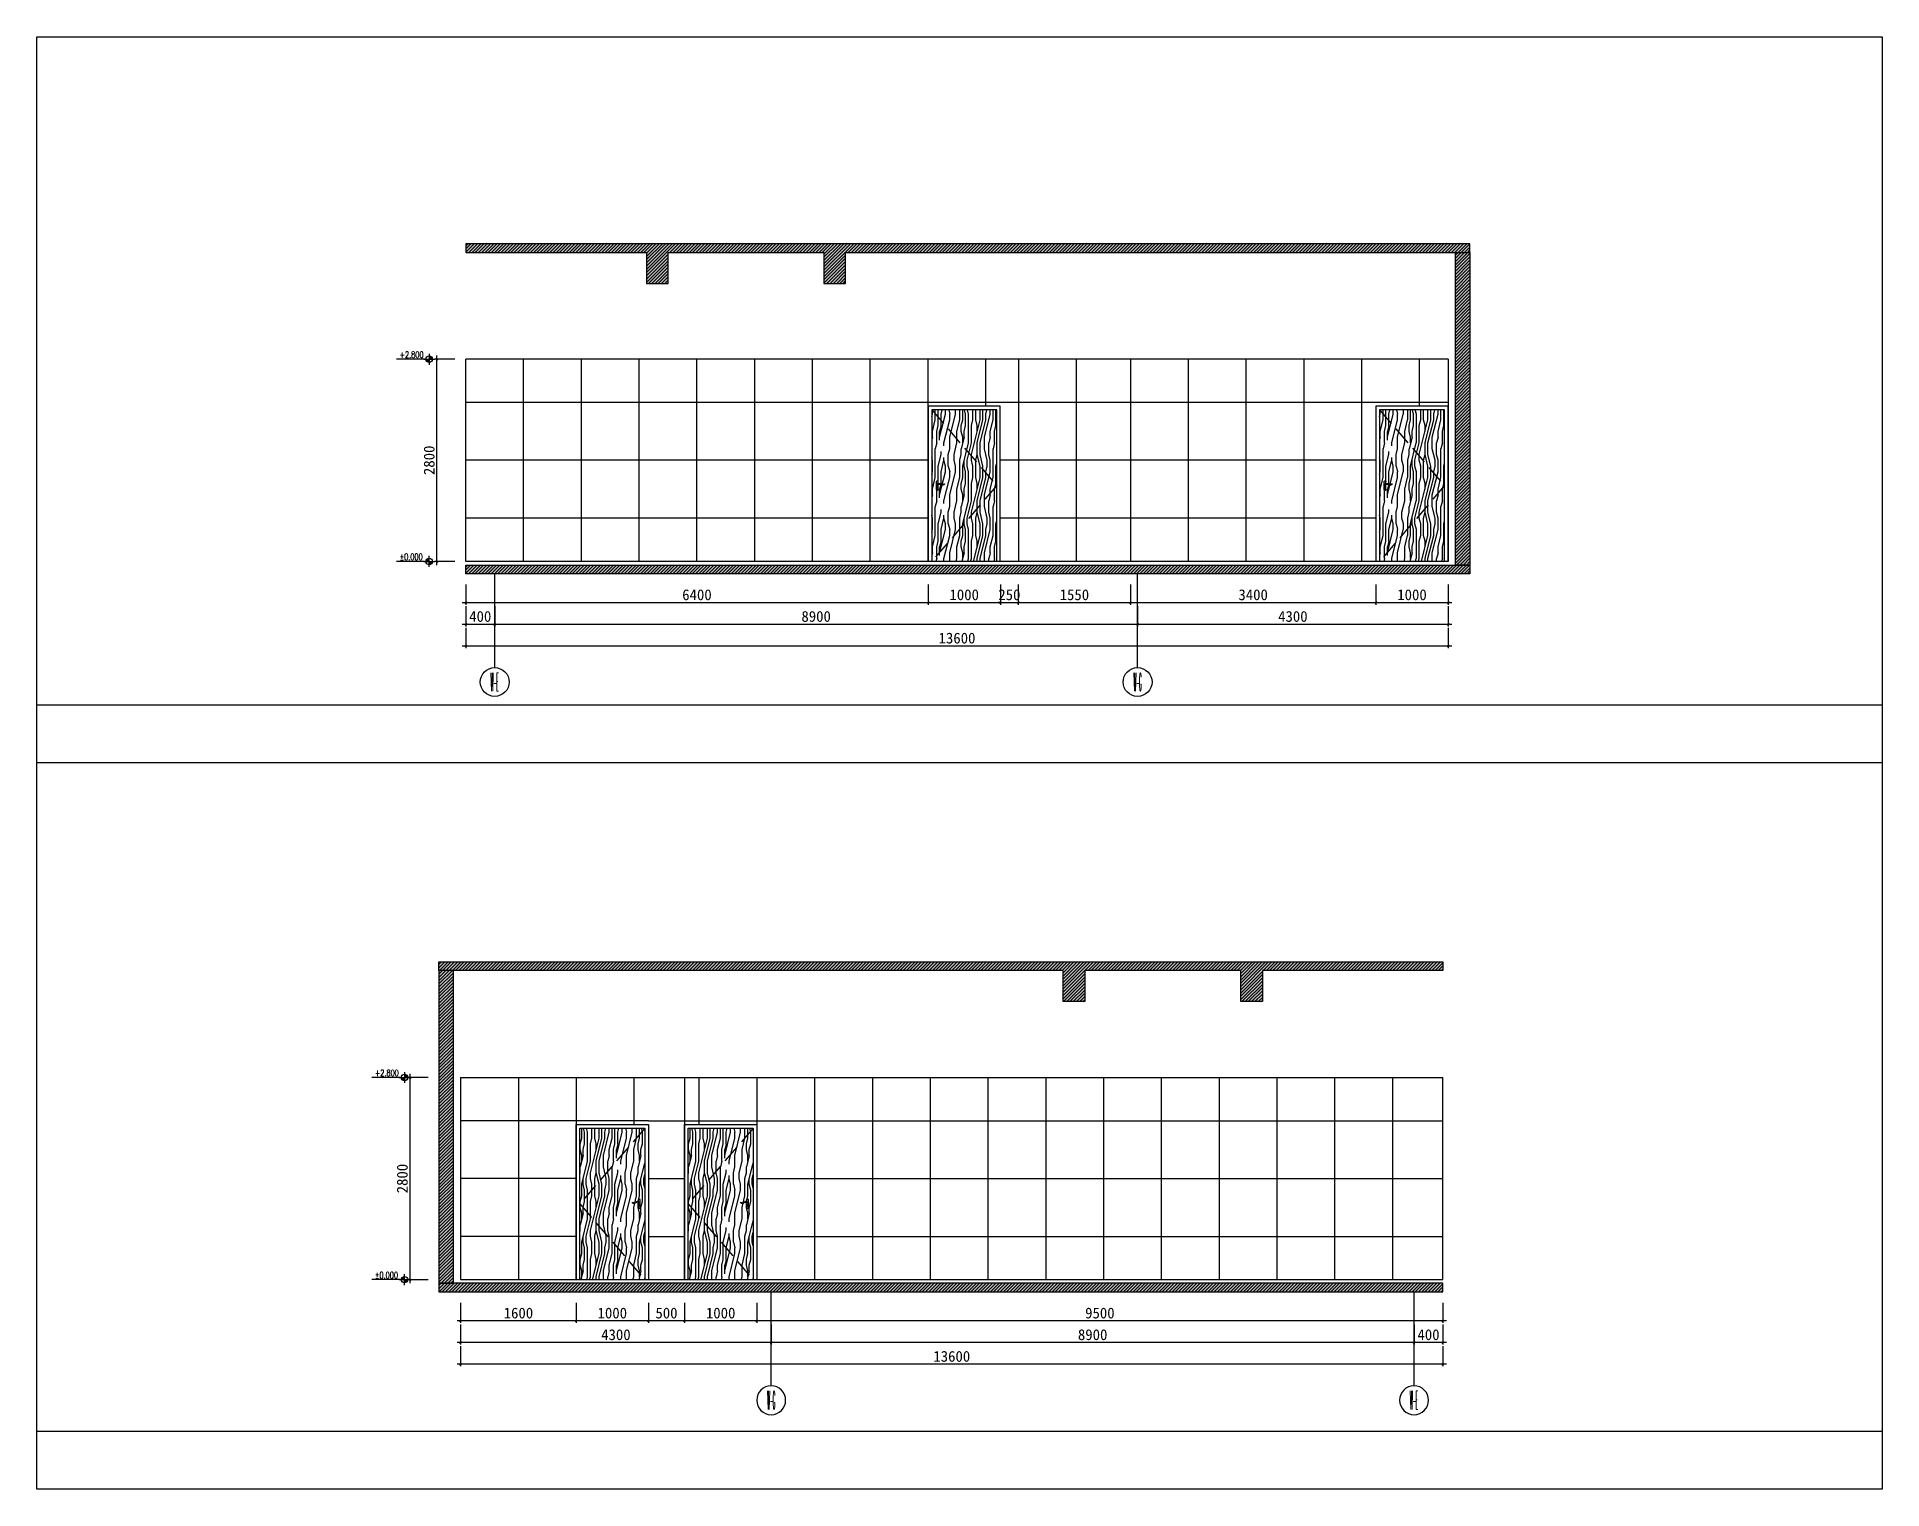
# Model space of a CAD drawing. Header units: millimetres. Extents: x 110215 to 630040, y -488650 to 141897.
# Drawn here: x 604495 to 630040, y 121786 to 141897 of the extents above; entities that cross this region are included whole.
import ezdxf
from ezdxf.enums import TextEntityAlignment as Align

# ---------------------------------------------------------------- set-up
doc = ezdxf.new("R2010")
doc.units = ezdxf.units.MM
doc.header["$LTSCALE"] = 1000
doc.linetypes.add('DASH', pattern=[0.35, 0.25, -0.1])
doc.layers.get('Defpoints').update_dxf_attribs({"color": 2})
for name, color, linetype in [('0-118标注', 2, 'Continuous'), ('0-140a立面通高转折线', 2, 'Continuous'), ('0-140c立面材料填充', 250, 'Continuous'), ('0-140d立面材料分隔', 146, 'Continuous'), ('0-140立面图剖切线', 4, 'Continuous')]:
    doc.layers.add(name, color=color, linetype=linetype)
doc.styles.add('_TCH_AXIS', font='COMPLEX', dxfattribs={"bigfont": 'GBCBIG'})
doc.styles.add('COMPLEX', font='COMPLEX')
doc.styles.add('DIM_FONT', font='SIMPLEX', dxfattribs={"width": 0.7, "bigfont": 'GBCBIG'})
doc.styles.add('黑体', font='simhei.ttf')
doc.dimstyles.new('50', dxfattribs={"dimscale": 50, "dimtxt": 3, "dimasz": 0.6, "dimexe": 0.6, "dimexo": 0.6, "dimtad": 1, "dimdec": 0, "dimdsep": 46, "dimtxsty": '黑体', "dimblk1": 'ARCHTICK', "dimblk2": 'ARCHTICK', "dimsah": 1, "dimcen": 0, "dimdle": 1, "dimclrd": 251, "dimclre": 251, "dimclrt": 2, "dimadec": 0, "dimazin": 0, "dimtfac": 1, "dimtdec": 0, "dimtix": 1, "dimtmove": 2, "dimatfit": 3, "dimldrblk": 'DOT', "dimfxl": 0, "dimtolj": 1, "dimtzin": 0, "dimarcsym": 0})
pattern_1 = [(45, (-26994.02, -330.928), (-22.4506403, 22.4506403), [])]
pattern_2 = [(50, (-26994.02, -330.93), (182.18467, -15.939086), [19.05, -209.55]), (355, (-26994.02, -330.93), (-35.24342, 191.056845), [15.24, -167.640584]), (100.451445, (-26978.84, -332.26), (146.941247, 175.11775), [16.19001, -178.090245]), (46.1842, (-26994.02, -280.13), (271.07904, -42.04233), [28.575, -314.325]), (96.635558, (-26971.43, -283.63), (237.40413, 247.42612), [24.28502, -267.13561]), (351.18415, (-26994.02, -280.13), (237.40413, 247.42612), [22.85997, -251.45973]), (21, (-26968.62, -292.83), (151.61439, -102.265198), [19.05, -209.55]), (326, (-26968.62, -292.83), (61.80203, 184.187966), [15.24, -167.64]), (71.451445, (-26955.99, -301.35), (213.41642, 81.92277), [16.19001, -178.08994]), (37.5, (-26994.02, -330.93), (3.088603, 84.555039), [0, -165.608, 0, -170.18, 0, -168.275]), (7.5, (-26994.02, -330.93), (66.819663, 100.180575), [0, -97.028, 0, -161.798, 0, -64.135]), (327.5, (-27050.66, -330.93), (135.590595, -5.728744), [0, -63.5, 0, -198.12, 0, -262.89]), (317.5, (-27076.06, -330.93), (148.129181, 25.42649), [0, -82.55, 0, -131.572, 0, -186.69])]
pattern_3 = [(45, (-52681, -10277.542), (-22.4506403, 22.4506403), [])]
pattern_4 = [(50, (-52681, -10277.54), (182.18467, -15.939086), [19.05, -209.55]), (355, (-52681, -10277.54), (-35.24342, 191.056845), [15.24, -167.640584]), (100.451445, (-52665.82, -10278.87), (146.941247, 175.11775), [16.19001, -178.090245]), (46.1842, (-52681, -10226.74), (271.07904, -42.04233), [28.575, -314.325]), (96.635558, (-52658.4, -10230.25), (237.40413, 247.42612), [24.28502, -267.13561]), (351.18415, (-52681, -10226.74), (237.40413, 247.42612), [22.85997, -251.45973]), (21, (-52655.6, -10239.44), (151.61439, -102.265198), [19.05, -209.55]), (326, (-52655.6, -10239.44), (61.80203, 184.187966), [15.24, -167.64]), (71.451445, (-52642.97, -10247.96), (213.41642, 81.92277), [16.19001, -178.08994]), (37.5, (-52681, -10277.54), (3.088603, 84.555039), [0, -165.608, 0, -170.18, 0, -168.275]), (7.5, (-52681, -10277.54), (66.819663, 100.180575), [0, -97.028, 0, -161.798, 0, -64.135]), (327.5, (-52737.64, -10277.54), (135.590595, -5.728744), [0, -63.5, 0, -198.12, 0, -262.89]), (317.5, (-52763.04, -10277.54), (148.129181, 25.426491), [0, -82.55, 0, -131.572, 0, -186.69])]

msp = doc.modelspace()

# ---------------------------------------------------------------- blocks, each defined once
blk = doc.blocks.new('_ArchTick')
at = {"color": 0, "linetype": 'ByBlock', "const_width": 0.4}
blk.add_lwpolyline([(-0.5, -0.5), (0.5, 0.5)], dxfattribs=at)
blk = doc.blocks.new('*D575')
at = {"color": 251, "lineweight": -2, "transparency": 16777216}
for p, q in [((610433, 134313), (610433, 134033)), ((616833, 134313), (616833, 134033)), ((610383, 134063), (616883, 134063))]:
    blk.add_line(p, q, dxfattribs=at)
at = {"layer": 'Defpoints', "color": 0, "transparency": 16777216}
for p in [(610433, 134463), (616833, 134463), (616833, 134063)]:
    blk.add_point(p, dxfattribs=at)
at = {"color": 251, "lineweight": -2, "transparency": 16777216, "xscale": 30, "yscale": 30, "zscale": 30, "rotation": 180}
blk.add_blockref('_ArchTick', (610433, 134063), dxfattribs=at)
at = {"color": 251, "lineweight": -2, "transparency": 16777216, "xscale": 30, "yscale": 30, "zscale": 30}
blk.add_blockref('_ArchTick', (616833, 134063), dxfattribs=at)
at = {"color": 2, "transparency": 16777216, "insert": (613633, 134170), "char_height": 150, "attachment_point": 5, "style": '黑体'}
blk.add_mtext('\\A1;6400', dxfattribs=at)
blk = doc.blocks.new('_DOT')
at = {"color": 0, "linetype": 'ByBlock'}
blk.add_line((-0.5, 0), (-1, 0), dxfattribs=at)
at = {"color": 0, "linetype": 'ByBlock', "const_width": 0.5}
blk.add_lwpolyline([(-0.25, 0, 1), (0.25, 0, 1)], format="xyb", close=True, dxfattribs=at)
blk = doc.blocks.new('*D576')
at = {"color": 251, "lineweight": -2, "transparency": 16777216}
for p, q in [((616833, 134313), (616833, 134033)), ((617833, 134313), (617833, 134033)), ((616783, 134063), (617883, 134063))]:
    blk.add_line(p, q, dxfattribs=at)
at = {"layer": 'Defpoints', "color": 0, "transparency": 16777216}
for p in [(616833, 134463), (617833, 134463), (617833, 134063)]:
    blk.add_point(p, dxfattribs=at)
at = {"color": 251, "lineweight": -2, "transparency": 16777216, "xscale": 30, "yscale": 30, "zscale": 30, "rotation": 180}
blk.add_blockref('_ArchTick', (616833, 134063), dxfattribs=at)
at = {"color": 251, "lineweight": -2, "transparency": 16777216, "xscale": 30, "yscale": 30, "zscale": 30}
blk.add_blockref('_ArchTick', (617833, 134063), dxfattribs=at)
at = {"color": 2, "transparency": 16777216, "insert": (617333, 134170), "char_height": 150, "attachment_point": 5, "style": '黑体'}
blk.add_mtext('\\A1;1000', dxfattribs=at)
blk = doc.blocks.new('*D577')
at = {"color": 251, "lineweight": -2, "transparency": 16777216}
for p, q in [((617833, 134313), (617833, 134033)), ((618082, 134313), (618082, 134033)), ((617833, 134063), (617803, 134063)), ((617833, 134063), (618082, 134063)), ((618082, 134063), (618112, 134063))]:
    blk.add_line(p, q, dxfattribs=at)
at = {"layer": 'Defpoints', "color": 0, "transparency": 16777216}
for p in [(617833, 134463), (618082, 134463), (618082, 134063)]:
    blk.add_point(p, dxfattribs=at)
at = {"color": 251, "lineweight": -2, "transparency": 16777216, "xscale": 30, "yscale": 30, "zscale": 30}
blk.add_blockref('_ArchTick', (617833, 134063), dxfattribs=at)
at = {"color": 251, "lineweight": -2, "transparency": 16777216, "xscale": 30, "yscale": 30, "zscale": 30, "rotation": 180}
blk.add_blockref('_ArchTick', (618082, 134063), dxfattribs=at)
at = {"color": 2, "transparency": 16777216, "insert": (617958, 134170), "char_height": 150, "attachment_point": 5, "style": '黑体'}
blk.add_mtext('\\A1;250', dxfattribs=at)
blk = doc.blocks.new('*D578')
at = {"color": 251, "lineweight": -2, "transparency": 16777216}
for p, q in [((618082, 134313), (618082, 134033)), ((619633, 134313), (619633, 134033)), ((618032, 134063), (619683, 134063))]:
    blk.add_line(p, q, dxfattribs=at)
at = {"layer": 'Defpoints', "color": 0, "transparency": 16777216}
for p in [(618082, 134463), (619633, 134463), (619633, 134063)]:
    blk.add_point(p, dxfattribs=at)
at = {"color": 251, "lineweight": -2, "transparency": 16777216, "xscale": 30, "yscale": 30, "zscale": 30, "rotation": 180}
blk.add_blockref('_ArchTick', (618082, 134063), dxfattribs=at)
at = {"color": 251, "lineweight": -2, "transparency": 16777216, "xscale": 30, "yscale": 30, "zscale": 30}
blk.add_blockref('_ArchTick', (619633, 134063), dxfattribs=at)
at = {"color": 2, "transparency": 16777216, "insert": (618858, 134170), "char_height": 150, "attachment_point": 5, "style": '黑体'}
blk.add_mtext('\\A1;1550', dxfattribs=at)
blk = doc.blocks.new('*D579')
at = {"color": 251, "lineweight": -2, "transparency": 16777216}
for p, q in [((619633, 134313), (619633, 134033)), ((623032, 134313), (623032, 134033)), ((619583, 134063), (623082, 134063))]:
    blk.add_line(p, q, dxfattribs=at)
at = {"layer": 'Defpoints', "color": 0, "transparency": 16777216}
for p in [(619633, 134463), (623032, 134463), (623032, 134063)]:
    blk.add_point(p, dxfattribs=at)
at = {"color": 251, "lineweight": -2, "transparency": 16777216, "xscale": 30, "yscale": 30, "zscale": 30, "rotation": 180}
blk.add_blockref('_ArchTick', (619633, 134063), dxfattribs=at)
at = {"color": 251, "lineweight": -2, "transparency": 16777216, "xscale": 30, "yscale": 30, "zscale": 30}
blk.add_blockref('_ArchTick', (623032, 134063), dxfattribs=at)
at = {"color": 2, "transparency": 16777216, "insert": (621333, 134170), "char_height": 150, "attachment_point": 5, "style": '黑体'}
blk.add_mtext('\\A1;3400', dxfattribs=at)
blk = doc.blocks.new('*D580')
at = {"color": 251, "lineweight": -2, "transparency": 16777216}
for p, q in [((623032, 134313), (623032, 134033)), ((624033, 134313), (624033, 134033)), ((622982, 134063), (624083, 134063))]:
    blk.add_line(p, q, dxfattribs=at)
at = {"layer": 'Defpoints', "color": 0, "transparency": 16777216}
for p in [(623032, 134463), (624033, 134463), (624033, 134063)]:
    blk.add_point(p, dxfattribs=at)
at = {"color": 251, "lineweight": -2, "transparency": 16777216, "xscale": 30, "yscale": 30, "zscale": 30, "rotation": 180}
blk.add_blockref('_ArchTick', (623032, 134063), dxfattribs=at)
at = {"color": 251, "lineweight": -2, "transparency": 16777216, "xscale": 30, "yscale": 30, "zscale": 30}
blk.add_blockref('_ArchTick', (624033, 134063), dxfattribs=at)
at = {"color": 2, "transparency": 16777216, "insert": (623532, 134170), "char_height": 150, "attachment_point": 5, "style": '黑体'}
blk.add_mtext('\\A1;1000', dxfattribs=at)
blk = doc.blocks.new('*D581')
at = {"color": 251, "lineweight": -2, "transparency": 16777216}
for p, q in [((610433, 134013), (610433, 133733)), ((610833, 134013), (610833, 133733)), ((610383, 133763), (610883, 133763))]:
    blk.add_line(p, q, dxfattribs=at)
at = {"layer": 'Defpoints', "color": 0, "transparency": 16777216}
for p in [(610433, 134063), (610833, 134063), (610833, 133763)]:
    blk.add_point(p, dxfattribs=at)
at = {"color": 251, "lineweight": -2, "transparency": 16777216, "xscale": 30, "yscale": 30, "zscale": 30, "rotation": 180}
blk.add_blockref('_ArchTick', (610433, 133763), dxfattribs=at)
at = {"color": 251, "lineweight": -2, "transparency": 16777216, "xscale": 30, "yscale": 30, "zscale": 30}
blk.add_blockref('_ArchTick', (610833, 133763), dxfattribs=at)
at = {"color": 2, "transparency": 16777216, "insert": (610633, 133870), "char_height": 150, "attachment_point": 5, "style": '黑体'}
blk.add_mtext('\\A1;400', dxfattribs=at)
blk = doc.blocks.new('*D582')
at = {"color": 251, "lineweight": -2, "transparency": 16777216}
for p, q in [((610833, 134013), (610833, 133733)), ((619733, 134013), (619733, 133733)), ((610783, 133763), (619783, 133763))]:
    blk.add_line(p, q, dxfattribs=at)
at = {"layer": 'Defpoints', "color": 0, "transparency": 16777216}
for p in [(610833, 134063), (619733, 134063), (619733, 133763)]:
    blk.add_point(p, dxfattribs=at)
at = {"color": 251, "lineweight": -2, "transparency": 16777216, "xscale": 30, "yscale": 30, "zscale": 30, "rotation": 180}
blk.add_blockref('_ArchTick', (610833, 133763), dxfattribs=at)
at = {"color": 251, "lineweight": -2, "transparency": 16777216, "xscale": 30, "yscale": 30, "zscale": 30}
blk.add_blockref('_ArchTick', (619733, 133763), dxfattribs=at)
at = {"color": 2, "transparency": 16777216, "insert": (615283, 133870), "char_height": 150, "attachment_point": 5, "style": '黑体'}
blk.add_mtext('\\A1;8900', dxfattribs=at)
blk = doc.blocks.new('*D583')
at = {"color": 251, "lineweight": -2, "transparency": 16777216}
for p, q in [((619733, 134013), (619733, 133733)), ((624033, 134013), (624033, 133733)), ((619683, 133763), (624083, 133763))]:
    blk.add_line(p, q, dxfattribs=at)
at = {"layer": 'Defpoints', "color": 0, "transparency": 16777216}
for p in [(619733, 134063), (624033, 134063), (624033, 133763)]:
    blk.add_point(p, dxfattribs=at)
at = {"color": 251, "lineweight": -2, "transparency": 16777216, "xscale": 30, "yscale": 30, "zscale": 30, "rotation": 180}
blk.add_blockref('_ArchTick', (619733, 133763), dxfattribs=at)
at = {"color": 251, "lineweight": -2, "transparency": 16777216, "xscale": 30, "yscale": 30, "zscale": 30}
blk.add_blockref('_ArchTick', (624033, 133763), dxfattribs=at)
at = {"color": 2, "transparency": 16777216, "insert": (621883, 133870), "char_height": 150, "attachment_point": 5, "style": '黑体'}
blk.add_mtext('\\A1;4300', dxfattribs=at)
blk = doc.blocks.new('*D584')
at = {"color": 251, "lineweight": -2, "transparency": 16777216}
for p, q in [((610433, 133713), (610433, 133433)), ((624033, 133713), (624033, 133433)), ((610383, 133463), (624083, 133463))]:
    blk.add_line(p, q, dxfattribs=at)
at = {"layer": 'Defpoints', "color": 0, "transparency": 16777216}
for p in [(610433, 133763), (624033, 133763), (624033, 133463)]:
    blk.add_point(p, dxfattribs=at)
at = {"color": 251, "lineweight": -2, "transparency": 16777216, "xscale": 30, "yscale": 30, "zscale": 30, "rotation": 180}
blk.add_blockref('_ArchTick', (610433, 133463), dxfattribs=at)
at = {"color": 251, "lineweight": -2, "transparency": 16777216, "xscale": 30, "yscale": 30, "zscale": 30}
blk.add_blockref('_ArchTick', (624033, 133463), dxfattribs=at)
at = {"color": 2, "transparency": 16777216, "insert": (617233, 133570), "char_height": 150, "attachment_point": 5, "style": '黑体'}
blk.add_mtext('\\A1;13600', dxfattribs=at)
blk = doc.blocks.new('_AXISO')
blk.add_circle((0, 0), 0.5)
at = {"style": 'COMPLEX', "width": 1.041667}
blk.add_attdef('A', text='', height=0.56, dxfattribs=at).set_placement((-0.25, -0.28), (0.25, -0.28), align=Align.FIT)
blk = doc.blocks.new('*D585')
at = {"color": 251, "lineweight": -2, "transparency": 16777216}
for p, q in [((610033, 134583), (610033, 137483)), ((610283, 137433), (610003, 137433)), ((610283, 134633), (610003, 134633))]:
    blk.add_line(p, q, dxfattribs=at)
at = {"layer": 'Defpoints', "color": 0, "transparency": 16777216}
for p in [(610033, 137433), (610433, 137433), (610433, 134633)]:
    blk.add_point(p, dxfattribs=at)
at = {"color": 251, "lineweight": -2, "transparency": 16777216, "xscale": 30, "yscale": 30, "zscale": 30}
for p, rotation in [((610033, 137433), 90), ((610033, 134633), 270)]:
    blk.add_blockref('_ArchTick', p, dxfattribs=dict(at, rotation=rotation))
at = {"color": 2, "transparency": 16777216, "insert": (609926, 136033), "char_height": 150, "attachment_point": 5, "rotation": 90, "style": '黑体'}
blk.add_mtext('\\A1;2800', dxfattribs=at)
blk = doc.blocks.new('*D586')
at = {"color": 251, "lineweight": -2, "transparency": 16777216}
for p, q in [((614461, 124366), (614461, 124086)), ((623961, 124366), (623961, 124086)), ((624011, 124116), (614411, 124116))]:
    blk.add_line(p, q, dxfattribs=at)
at = {"layer": 'Defpoints', "color": 0, "transparency": 16777216}
for p in [(614461, 124516), (623961, 124516), (614461, 124116)]:
    blk.add_point(p, dxfattribs=at)
at = {"color": 251, "lineweight": -2, "transparency": 16777216, "xscale": 30, "yscale": 30, "zscale": 30, "rotation": 180}
blk.add_blockref('_ArchTick', (614461, 124116), dxfattribs=at)
at = {"color": 251, "lineweight": -2, "transparency": 16777216, "xscale": 30, "yscale": 30, "zscale": 30}
blk.add_blockref('_ArchTick', (623961, 124116), dxfattribs=at)
at = {"color": 2, "transparency": 16777216, "insert": (619211, 124223), "char_height": 150, "attachment_point": 5, "style": '黑体'}
blk.add_mtext('\\A1;9500', dxfattribs=at)
blk = doc.blocks.new('*D587')
at = {"color": 251, "lineweight": -2, "transparency": 16777216}
for p, q in [((612961, 124366), (612961, 124086)), ((613461, 124366), (613461, 124086)), ((613511, 124116), (612911, 124116))]:
    blk.add_line(p, q, dxfattribs=at)
at = {"layer": 'Defpoints', "color": 0, "transparency": 16777216}
for p in [(612961, 124516), (613461, 124516), (612961, 124116)]:
    blk.add_point(p, dxfattribs=at)
at = {"color": 251, "lineweight": -2, "transparency": 16777216, "xscale": 30, "yscale": 30, "zscale": 30, "rotation": 180}
blk.add_blockref('_ArchTick', (612961, 124116), dxfattribs=at)
at = {"color": 251, "lineweight": -2, "transparency": 16777216, "xscale": 30, "yscale": 30, "zscale": 30}
blk.add_blockref('_ArchTick', (613461, 124116), dxfattribs=at)
at = {"color": 2, "transparency": 16777216, "insert": (613211, 124223), "char_height": 150, "attachment_point": 5, "style": '黑体'}
blk.add_mtext('\\A1;500', dxfattribs=at)
blk = doc.blocks.new('*D588')
at = {"color": 251, "lineweight": -2, "transparency": 16777216}
for p, q in [((611961, 124366), (611961, 124086)), ((612961, 124366), (612961, 124086)), ((613011, 124116), (611911, 124116))]:
    blk.add_line(p, q, dxfattribs=at)
at = {"layer": 'Defpoints', "color": 0, "transparency": 16777216}
for p in [(611961, 124516), (612961, 124516), (611961, 124116)]:
    blk.add_point(p, dxfattribs=at)
at = {"color": 251, "lineweight": -2, "transparency": 16777216, "xscale": 30, "yscale": 30, "zscale": 30, "rotation": 180}
blk.add_blockref('_ArchTick', (611961, 124116), dxfattribs=at)
at = {"color": 251, "lineweight": -2, "transparency": 16777216, "xscale": 30, "yscale": 30, "zscale": 30}
blk.add_blockref('_ArchTick', (612961, 124116), dxfattribs=at)
at = {"color": 2, "transparency": 16777216, "insert": (612461, 124223), "char_height": 150, "attachment_point": 5, "style": '黑体'}
blk.add_mtext('\\A1;1000', dxfattribs=at)
blk = doc.blocks.new('*D589')
at = {"color": 251, "lineweight": -2, "transparency": 16777216}
for p, q in [((610361, 124366), (610361, 124086)), ((611961, 124366), (611961, 124086)), ((612011, 124116), (610311, 124116))]:
    blk.add_line(p, q, dxfattribs=at)
at = {"layer": 'Defpoints', "color": 0, "transparency": 16777216}
for p in [(610361, 124516), (611961, 124516), (610361, 124116)]:
    blk.add_point(p, dxfattribs=at)
at = {"color": 251, "lineweight": -2, "transparency": 16777216, "xscale": 30, "yscale": 30, "zscale": 30, "rotation": 180}
blk.add_blockref('_ArchTick', (610361, 124116), dxfattribs=at)
at = {"color": 251, "lineweight": -2, "transparency": 16777216, "xscale": 30, "yscale": 30, "zscale": 30}
blk.add_blockref('_ArchTick', (611961, 124116), dxfattribs=at)
at = {"color": 2, "transparency": 16777216, "insert": (611161, 124223), "char_height": 150, "attachment_point": 5, "style": '黑体'}
blk.add_mtext('\\A1;1600', dxfattribs=at)
blk = doc.blocks.new('*D590')
at = {"color": 251, "lineweight": -2, "transparency": 16777216}
for p, q in [((623561, 124066), (623561, 123786)), ((623961, 124066), (623961, 123786)), ((624011, 123816), (623511, 123816))]:
    blk.add_line(p, q, dxfattribs=at)
at = {"layer": 'Defpoints', "color": 0, "transparency": 16777216}
for p in [(623561, 124116), (623961, 124116), (623561, 123816)]:
    blk.add_point(p, dxfattribs=at)
at = {"color": 251, "lineweight": -2, "transparency": 16777216, "xscale": 30, "yscale": 30, "zscale": 30, "rotation": 180}
blk.add_blockref('_ArchTick', (623561, 123816), dxfattribs=at)
at = {"color": 251, "lineweight": -2, "transparency": 16777216, "xscale": 30, "yscale": 30, "zscale": 30}
blk.add_blockref('_ArchTick', (623961, 123816), dxfattribs=at)
at = {"color": 2, "transparency": 16777216, "insert": (623761, 123923), "char_height": 150, "attachment_point": 5, "style": '黑体'}
blk.add_mtext('\\A1;400', dxfattribs=at)
blk = doc.blocks.new('*D591')
at = {"color": 251, "lineweight": -2, "transparency": 16777216}
for p, q in [((614661, 124066), (614661, 123786)), ((623561, 124066), (623561, 123786)), ((623611, 123816), (614611, 123816))]:
    blk.add_line(p, q, dxfattribs=at)
at = {"layer": 'Defpoints', "color": 0, "transparency": 16777216}
for p in [(614661, 124116), (623561, 124116), (614661, 123816)]:
    blk.add_point(p, dxfattribs=at)
at = {"color": 251, "lineweight": -2, "transparency": 16777216, "xscale": 30, "yscale": 30, "zscale": 30, "rotation": 180}
blk.add_blockref('_ArchTick', (614661, 123816), dxfattribs=at)
at = {"color": 251, "lineweight": -2, "transparency": 16777216, "xscale": 30, "yscale": 30, "zscale": 30}
blk.add_blockref('_ArchTick', (623561, 123816), dxfattribs=at)
at = {"color": 2, "transparency": 16777216, "insert": (619111, 123923), "char_height": 150, "attachment_point": 5, "style": '黑体'}
blk.add_mtext('\\A1;8900', dxfattribs=at)
blk = doc.blocks.new('*D592')
at = {"color": 251, "lineweight": -2, "transparency": 16777216}
for p, q in [((610361, 124066), (610361, 123786)), ((614661, 124066), (614661, 123786)), ((614711, 123816), (610311, 123816))]:
    blk.add_line(p, q, dxfattribs=at)
at = {"layer": 'Defpoints', "color": 0, "transparency": 16777216}
for p in [(610361, 124116), (614661, 124116), (610361, 123816)]:
    blk.add_point(p, dxfattribs=at)
at = {"color": 251, "lineweight": -2, "transparency": 16777216, "xscale": 30, "yscale": 30, "zscale": 30, "rotation": 180}
blk.add_blockref('_ArchTick', (610361, 123816), dxfattribs=at)
at = {"color": 251, "lineweight": -2, "transparency": 16777216, "xscale": 30, "yscale": 30, "zscale": 30}
blk.add_blockref('_ArchTick', (614661, 123816), dxfattribs=at)
at = {"color": 2, "transparency": 16777216, "insert": (612511, 123923), "char_height": 150, "attachment_point": 5, "style": '黑体'}
blk.add_mtext('\\A1;4300', dxfattribs=at)
blk = doc.blocks.new('*D593')
at = {"color": 251, "lineweight": -2, "transparency": 16777216}
for p, q in [((610361, 123766), (610361, 123486)), ((623961, 123766), (623961, 123486)), ((624011, 123516), (610311, 123516))]:
    blk.add_line(p, q, dxfattribs=at)
at = {"layer": 'Defpoints', "color": 0, "transparency": 16777216}
for p in [(610361, 123816), (623961, 123816), (610361, 123516)]:
    blk.add_point(p, dxfattribs=at)
at = {"color": 251, "lineweight": -2, "transparency": 16777216, "xscale": 30, "yscale": 30, "zscale": 30, "rotation": 180}
blk.add_blockref('_ArchTick', (610361, 123516), dxfattribs=at)
at = {"color": 251, "lineweight": -2, "transparency": 16777216, "xscale": 30, "yscale": 30, "zscale": 30}
blk.add_blockref('_ArchTick', (623961, 123516), dxfattribs=at)
at = {"color": 2, "transparency": 16777216, "insert": (617161, 123623), "char_height": 150, "attachment_point": 5, "style": '黑体'}
blk.add_mtext('\\A1;13600', dxfattribs=at)
blk = doc.blocks.new('*D594')
at = {"color": 251, "lineweight": -2, "transparency": 16777216}
for p, q in [((609911, 127486), (609631, 127486)), ((609661, 124636), (609661, 127536)), ((609911, 124686), (609631, 124686))]:
    blk.add_line(p, q, dxfattribs=at)
at = {"layer": 'Defpoints', "color": 0, "transparency": 16777216}
for p in [(609661, 127486), (610061, 127486), (610061, 124686)]:
    blk.add_point(p, dxfattribs=at)
at = {"color": 251, "lineweight": -2, "transparency": 16777216, "xscale": 30, "yscale": 30, "zscale": 30}
for p, rotation in [((609661, 127486), 90), ((609661, 124686), 270)]:
    blk.add_blockref('_ArchTick', p, dxfattribs=dict(at, rotation=rotation))
at = {"color": 2, "transparency": 16777216, "insert": (609554, 126086), "char_height": 150, "attachment_point": 5, "rotation": 90, "style": '黑体'}
blk.add_mtext('\\A1;2800', dxfattribs=at)
blk = doc.blocks.new('*D595')
at = {"color": 251, "lineweight": -2, "transparency": 16777216}
for p, q in [((613461, 124366), (613461, 124086)), ((614461, 124366), (614461, 124086)), ((614511, 124116), (613411, 124116))]:
    blk.add_line(p, q, dxfattribs=at)
at = {"layer": 'Defpoints', "color": 0, "transparency": 16777216}
for p in [(613461, 124516), (614461, 124516), (613461, 124116)]:
    blk.add_point(p, dxfattribs=at)
at = {"color": 251, "lineweight": -2, "transparency": 16777216, "xscale": 30, "yscale": 30, "zscale": 30, "rotation": 180}
blk.add_blockref('_ArchTick', (613461, 124116), dxfattribs=at)
at = {"color": 251, "lineweight": -2, "transparency": 16777216, "xscale": 30, "yscale": 30, "zscale": 30}
blk.add_blockref('_ArchTick', (614461, 124116), dxfattribs=at)
at = {"color": 2, "transparency": 16777216, "insert": (613961, 124223), "char_height": 150, "attachment_point": 5, "style": '黑体'}
blk.add_mtext('\\A1;1000', dxfattribs=at)
blk = doc.blocks.new('*U702')
at = {"extrusion": (0, 0, -1)}
for points in [[(0, 0), (1.5, 0, 0.414214), (0, 1.5)], [(0, 0), (-1.5, 0, 0.414214), (0, -1.5)]]:
    blk.add_hatch(color=256, dxfattribs=at).paths.add_polyline_path(points)
for p, q in [((-2.25, 0), (-15.09, 0)), ((-2.52, 0), (2.52, 0)), ((0, -2.52), (0, 2.52))]:
    blk.add_line(p, q)
blk.add_circle((0, 0), 1.5)
at = {"style": 'DIM_FONT', "width": 0.7, "flags": 8}
blk.add_attdef('%%P0.000', (-13.68, -0.59), '', height=3, dxfattribs=at)
blk = doc.blocks.new('*U703')
at = {"extrusion": (0, 0, -1)}
for points in [[(0, 0), (1.5, 0, -0.414214), (0, -1.5)], [(0, 0), (-1.5, 0, -0.414214), (0, 1.5)]]:
    blk.add_hatch(color=256, dxfattribs=at).paths.add_polyline_path(points)
for p, q in [((-2.25, 0), (-15.09, 0)), ((-2.52, 0), (2.52, 0)), ((0, 2.52), (0, -2.52))]:
    blk.add_line(p, q)
blk.add_circle((0, 0), 1.5)
at = {"style": 'DIM_FONT', "width": 0.7, "flags": 8}
blk.add_attdef('%%P0.000', (-13.68, 0.59), '', height=3, dxfattribs=at)
blk = doc.blocks.new('门拉手-2')
at = {"color": 4}
for p, q in [((-10, 6), (-10, 30)), ((10, -63), (10, 30)), ((-10, -63), (-10, 0))]:
    blk.add_line(p, q, dxfattribs=at)
at = {"color": 8}
for p, q in [((-2, -27), (-2, -39)), ((-2, -39), (2, -39)), ((2, -27), (2, -39))]:
    blk.add_line(p, q, dxfattribs=at)
for centre, radius in [((0, 0), 7.5), ((0, -23), 3.75)]:
    blk.add_circle(centre, radius, dxfattribs=at)
for centre, radius, start, end in [((-82, 1), 1.43, 54.3956, 226.4412), ((-62, 28), 32.3, 233.0421, 307.7382), ((-22, -24), 33, 60.1153, 127.3422), ((-22, -31), 33, 62.8202, 127.3422), ((-61, 17), 28.5, 217.9283, 310.3521)]:
    blk.add_arc(centre, radius, start, end, dxfattribs=at)
at = {"color": 4}
for centre, start, end in [((-5, 30), 90, 180), ((0, 35), 0, 180), ((5, 30), 0, 90), ((-5, -63), 180, 270), ((0, -68), 180, 0), ((5, -63), 270, 0)]:
    blk.add_arc(centre, 5, start, end, dxfattribs=at)

# ---------------------------------------------------------------- dimensions: what is measured, and where the dimension line sits
for base, p1, p2, angle, picture, middle in [((610032.8, 137432.7), (610432.8, 134632.7), (610432.8, 137432.7), 90, '*D585', (609925.7, 136032.7)), ((609660.9, 127486.1), (610060.9, 124686.1), (610060.9, 127486.1), 90, '*D594', (609553.8, 126086.1)), ((610360.9, 124116.1), (611961.1, 124516.1), (610360.9, 124516.1), 180, '*D589', (611161, 124223.2)), ((611961.1, 124116.1), (612961.1, 124516.1), (611961.1, 124516.1), 180, '*D588', (612461.1, 124223.2)), ((612961.1, 124116.1), (613461.1, 124516.1), (612961.1, 124516.1), 180, '*D587', (613211.1, 124223.2)), ((613461.1, 124116.1), (614461.1, 124516.1), (613461.1, 124516.1), 180, '*D595', (613961.1, 124223.2)), ((614461.1, 124116.1), (623960.7, 124516.1), (614461.1, 124516.1), 180, '*D586', (619210.9, 124223.2)), ((610360.9, 123816.1), (614660.7, 124116.1), (610360.9, 124116.1), 180, '*D592', (612510.8, 123923.2)), ((614660.7, 123816.1), (623560.7, 124116.1), (614660.7, 124116.1), 180, '*D591', (619110.7, 123923.2)), ((623560.7, 123816.1), (623960.7, 124116.1), (623560.7, 124116.1), 180, '*D590', (623760.7, 123923.2)), ((610360.9, 123516.1), (623960.7, 123816.1), (610360.9, 123816.1), 180, '*D593', (617160.8, 123623.2))]:
    dim = msp.add_linear_dim(base=base, p1=p1, p2=p2, angle=angle, dimstyle='50', override={"dimfxl": 5, "dimarcsym": 1})
    dim.commit()
    dim.dimension.update_dxf_attribs({"geometry": picture, "text_midpoint": middle})
for base, p1, p2, picture, middle in [((616832.8, 134062.7), (610432.8, 134462.7), (616832.8, 134462.7), '*D575', (613632.8, 134169.8)), ((617832.8, 134062.7), (616832.8, 134462.7), (617832.8, 134462.7), '*D576', (617332.8, 134169.8)), ((618082.4, 134062.7), (617832.8, 134462.7), (618082.4, 134462.7), '*D577', (617957.6, 134169.8)), ((619632.8, 134062.7), (618082.4, 134462.7), (619632.8, 134462.7), '*D578', (618857.6, 134169.8)), ((623032.4, 134062.7), (619632.8, 134462.7), (623032.4, 134462.7), '*D579', (621332.6, 134169.8)), ((624032.6, 134062.7), (623032.4, 134462.7), (624032.6, 134462.7), '*D580', (623532.5, 134169.8)), ((610832.8, 133762.7), (610432.8, 134062.7), (610832.8, 134062.7), '*D581', (610632.8, 133869.8)), ((619732.8, 133762.7), (610832.8, 134062.7), (619732.8, 134062.7), '*D582', (615282.8, 133869.8)), ((624032.6, 133762.7), (619732.8, 134062.7), (624032.6, 134062.7), '*D583', (621882.7, 133869.8)), ((624032.6, 133462.7), (610432.8, 133762.7), (624032.6, 133762.7), '*D584', (617232.7, 133569.8))]:
    dim = msp.add_linear_dim(base=base, p1=p1, p2=p2, dimstyle='50', override={"dimfxl": 5, "dimarcsym": 1})
    dim.commit()
    dim.dimension.update_dxf_attribs({"geometry": picture, "text_midpoint": middle})

# ---------------------------------------------------------------- hatches: boundary and pattern name
h = msp.add_hatch()
h.set_pattern_fill('ANSI31', color=250, scale=10)
h.set_pattern_definition(pattern_1)
h.paths.add_polyline_path([(610432.8, 139032.7), (610432.8, 138912.7), (612932.8, 138912.7), (612932.8, 138482.7), (613232.8, 138482.7), (613232.8, 138912.7), (615390.7, 138912.7), (615390.7, 138482.7), (615690.7, 138482.7), (615690.7, 138912.7), (624332.7, 138912.7), (624332.7, 139032.7)])
h.paths.add_polyline_path([(610432.8, 134582.7), (624332.7, 134582.7), (624332.7, 134462.7), (610432.8, 134462.7)])
h = msp.add_hatch()
h.set_pattern_fill('ANSI31', color=250, scale=10)
h.set_pattern_definition(pattern_1)
h.paths.add_polyline_path([(624132.6, 138912.7), (624332.7, 138912.7), (624332.7, 134582.7), (624132.6, 134582.7)])
h = msp.add_hatch()
h.set_pattern_fill('ANSI31', color=250, scale=10)
h.set_pattern_definition(pattern_3)
h.paths.add_polyline_path([(623960.7, 129086.1), (623960.7, 128966.1), (621460.7, 128966.1), (621460.7, 128536.1), (621160.7, 128536.1), (621160.7, 128966.1), (619002.8, 128966.1), (619002.8, 128536.1), (618702.8, 128536.1), (618702.8, 128966.1), (610060.9, 128966.1), (610060.9, 129086.1)])
h.paths.add_polyline_path([(623960.7, 124636.1), (610060.9, 124636.1), (610060.9, 124516.1), (623960.7, 124516.1)])
h = msp.add_hatch()
h.set_pattern_fill('ANSI31', color=250, scale=10)
h.set_pattern_definition(pattern_3)
h.paths.add_polyline_path([(610260.9, 128966.1), (610060.9, 128966.1), (610060.9, 124636.1), (610260.9, 124636.1)])
at = {"layer": '0-140c立面材料填充'}
h = msp.add_hatch(dxfattribs=at)
h.set_pattern_fill('AR-CONC', color=256)
h.set_pattern_definition(pattern_2)
h.paths.add_polyline_path([(610432.8, 139032.7), (610432.8, 138912.7), (612932.8, 138912.7), (612932.8, 138482.7), (613232.8, 138482.7), (613232.8, 138912.7), (615390.7, 138912.7), (615390.7, 138482.7), (615690.7, 138482.7), (615690.7, 138912.7), (624332.7, 138912.7), (624332.7, 139032.7)])
h.paths.add_polyline_path([(610432.8, 134582.7), (624332.7, 134582.7), (624332.7, 134462.7), (610432.8, 134462.7)])
h = msp.add_hatch(dxfattribs=at)
h.set_pattern_fill('AR-CONC', color=256)
h.set_pattern_definition(pattern_2)
h.paths.add_polyline_path([(624132.6, 138912.7), (624332.7, 138912.7), (624332.7, 134582.7), (624132.6, 134582.7)])
h = msp.add_hatch(dxfattribs=at)
h.set_pattern_fill('AR-CONC', color=256)
h.set_pattern_definition(pattern_4)
h.paths.add_polyline_path([(623960.7, 129086.1), (623960.7, 128966.1), (621460.7, 128966.1), (621460.7, 128536.1), (621160.7, 128536.1), (621160.7, 128966.1), (619002.8, 128966.1), (619002.8, 128536.1), (618702.8, 128536.1), (618702.8, 128966.1), (610060.9, 128966.1), (610060.9, 129086.1)])
h.paths.add_polyline_path([(623960.7, 124636.1), (610060.9, 124636.1), (610060.9, 124516.1), (623960.7, 124516.1)])
h = msp.add_hatch(dxfattribs=at)
h.set_pattern_fill('AR-CONC', color=256)
h.set_pattern_definition(pattern_4)
h.paths.add_polyline_path([(610260.9, 128966.1), (610060.9, 128966.1), (610060.9, 124636.1), (610260.9, 124636.1)])
at = {"layer": '0-140d立面材料分隔'}
h = msp.add_hatch(dxfattribs=at)
h.set_pattern_fill('8PANEL', color=250, scale=800, angle=90)
h.set_pattern_definition([(90, (315531.6, -61406.8), (-800, 5e-14), [160, -240, 80, -320]), (90, (315511.6, -60846.8), (-800, 5e-14), [160, -640]), (90, (315471.6, -60926.8), (-800, 5e-14), [80, -720]), (90, (315451.6, -61366.8), (-800, 5e-14), [40, -560, 40, -160]), (90, (315411.6, -61086.8), (-800, 5e-14), [160, -240, 40, -360]), (90, (315391.6, -61286.8), (-800, 5e-14), [120, -680]), (90, (315371.6, -61086.8), (-800, 5e-14), [240, -560]), (90, (315351.6, -61326.8), (-800, 5e-14), [160, -640]), (90, (315331.6, -61006.8), (-800, 5e-14), [400, -400]), (90, (315291.6, -61246.8), (-800, 5e-14), [80, -240, 160, -320]), (90, (315271.6, -60686.8), (-800, 5e-14), [160, -640]), (90, (315251.6, -60846.8), (-800, 5e-14), [80, -720]), (90, (315231.6, -61006.8), (-800, 5e-14), [80, -720]), (90, (315211.6, -61406.8), (-800, 5e-14), [160, -640]), (90, (315191.6, -61006.8), (-800, 5e-14), [160, -640]), (90, (315151.6, -61006.8), (-800, 5e-14), [160, -160, 160, -320]), (90, (315111.6, -61166.8), (-800, 5e-14), [80, -400, 160, -160]), (90, (315091.6, -61006.8), (-800, 5e-14), [240, -560]), (90, (315051.6, -61006.8), (-800, 5e-14), [160, -640]), (90, (315031.6, -61326.8), (-800, 5e-14), [240, -320, 80, -160]), (90, (314991.6, -61326.8), (-800, 5e-14), [400, -400]), (90, (314971.6, -60846.8), (-800, 5e-14), [80, -720]), (90, (314951.6, -61086.8), (-800, 5e-14), [160, -640]), (90, (314931.6, -61246.8), (-800, 5e-14), [80, -320, 80, -320]), (90, (314911.6, -61326.8), (-800, 5e-14), [80, -240, 160, -320]), (90, (314891.6, -61166.8), (-800, 5e-14), [80, -400, 80, -240]), (90, (314871.6, -61006.8), (-800, 5e-14), [240, -560]), (90, (314831.6, -61326.8), (-800, 5e-14), [160, -640]), (90, (314811.6, -60926.8), (-800, 5e-14), [80, -720]), (90, (314791.6, -60766.8), (-800, 5e-14), [80, -720]), (104.036243, (315471.59, -60846.79), (3e-08, 800), [82.4, -3216.0844]), (104.036243, (315291.59, -60766.79), (3e-08, 800), [82.4, -3216.0844]), (104.036243, (314811.59, -60846.79), (3e-08, 800), [82.4, -3216.0844]), (104.036243, (315111.59, -61086.79), (3e-08, 800), [82.4, -3216.0844]), (104.036243, (314991.59, -60926.79), (3e-08, 800), [82.4, -3216.0844]), (104.036243, (315051.59, -60846.79), (3e-08, 800), [82.4, -3216.0844]), (104.036243, (314911.59, -61246.79), (3e-08, 800), [82.4, -3216.0844]), (104.036243, (314951.59, -60926.79), (3e-08, 800), [82.4, -3216.0844]), (104.036243, (315251.59, -60766.79), (3e-08, 800), [164.8, -3133.6844]), (104.036243, (315191.59, -60846.79), (3e-08, 800), [164.8, -3133.6844]), (104.036243, (315151.59, -60846.79), (3e-08, 800), [164.8, -3133.6844]), (255.963757, (315411.59, -61086.79), (3e-08, -800), [82.4, -164.8, 82.4, -2968.8844]), (255.963757, (315291.59, -61246.79), (3e-08, -800), [82.4, -3216.0844]), (255.963757, (314931.59, -61246.79), (3e-08, -800), [164.8, -3133.6844]), (284.036243, (315511.59, -60846.79), (-3e-08, -800), [82.4, -3216.0844]), (75.963757, (315511.59, -60686.79), (-3e-08, 800), [82.4, -3216.0844]), (75.963757, (315231.59, -60926.79), (-3e-08, 800), [82.4, -3216.0844]), (75.963757, (315091.59, -60766.79), (-3e-08, 800), [82.4, -3216.0844]), (75.963757, (315031.59, -61086.79), (-3e-08, 800), [82.4, -3216.0844]), (75.963757, (314931.59, -61166.79), (-3e-08, 800), [82.4, -3216.0844]), (75.963757, (314891.59, -61086.79), (-3e-08, 800), [82.4, -3216.0844]), (75.963757, (315031.59, -61086.79), (-3e-08, 800), [82.4, -3216.0844]), (75.963757, (314911.59, -60846.79), (-3e-08, 800), [329.6, -2968.8844]), (75.963757, (315451.59, -61326.79), (-3e-08, 800), [329.6, -2968.8844]), (75.963757, (315391.59, -61246.79), (-3e-08, 800), [329.6, -2968.8844]), (75.963757, (315351.59, -61166.79), (-3e-08, 800), [82.4, -164.8, 164.8, -2886.4844]), (75.963757, (315291.59, -61166.79), (-3e-08, 800), [164.8, -164.8, 164.8, -2804.0844]), (75.963757, (315211.59, -61246.79), (-3e-08, 800), [329.6, -2968.8844]), (75.963757, (315151.59, -61326.79), (-3e-08, 800), [329.6, -2968.8844]), (75.963757, (315111.59, -61326.79), (-3e-08, 800), [329.6, -2968.8844]), (75.963757, (314871.59, -60766.79), (-3e-08, 800), [82.4, -3216.0844]), (75.96377, (314791.59, -60686.79), (-0.00015, 800), [164.8, -3133.6844]), (75.96377, (314831.59, -61166.79), (-0.00015, 800), [164.8, -3133.6844]), (75.96376, (315531.59, -61246.79), (-1e-05, 800), [329.6, -2968.8844]), (75.96376, (314971.59, -60766.79), (-1e-05, 800), [247.2, -3051.2844]), (75.96376, (315031.59, -60686.79), (-1e-05, 800), [494.4, -2804.0844])])
h.paths.add_polyline_path([(616882.6, 136731.7), (617782.6, 136731.7), (617782.6, 134632.7)], flags=17)
h.paths.add_polyline_path([(617782.6, 134632.7), (616882.6, 134631.7), (616882.6, 136731.7)])
h = msp.add_hatch(dxfattribs=at)
h.set_pattern_fill('8PANEL', color=250, scale=800, angle=90)
h.set_pattern_definition([(90, (321731.6, -61406.8), (-800, 5e-14), [160, -240, 80, -320]), (90, (321711.6, -60846.8), (-800, 5e-14), [160, -640]), (90, (321671.6, -60926.8), (-800, 5e-14), [80, -720]), (90, (321651.6, -61366.8), (-800, 5e-14), [40, -560, 40, -160]), (90, (321611.6, -61086.8), (-800, 5e-14), [160, -240, 40, -360]), (90, (321591.6, -61286.8), (-800, 5e-14), [120, -680]), (90, (321571.6, -61086.8), (-800, 5e-14), [240, -560]), (90, (321551.6, -61326.8), (-800, 5e-14), [160, -640]), (90, (321531.6, -61006.8), (-800, 5e-14), [400, -400]), (90, (321491.6, -61246.8), (-800, 5e-14), [80, -240, 160, -320]), (90, (321471.6, -60686.8), (-800, 5e-14), [160, -640]), (90, (321451.6, -60846.8), (-800, 5e-14), [80, -720]), (90, (321431.6, -61006.8), (-800, 5e-14), [80, -720]), (90, (321411.6, -61406.8), (-800, 5e-14), [160, -640]), (90, (321391.6, -61006.8), (-800, 5e-14), [160, -640]), (90, (321351.6, -61006.8), (-800, 5e-14), [160, -160, 160, -320]), (90, (321311.6, -61166.8), (-800, 5e-14), [80, -400, 160, -160]), (90, (321291.6, -61006.8), (-800, 5e-14), [240, -560]), (90, (321251.6, -61006.8), (-800, 5e-14), [160, -640]), (90, (321231.6, -61326.8), (-800, 5e-14), [240, -320, 80, -160]), (90, (321191.6, -61326.8), (-800, 5e-14), [400, -400]), (90, (321171.6, -60846.8), (-800, 5e-14), [80, -720]), (90, (321151.6, -61086.8), (-800, 5e-14), [160, -640]), (90, (321131.6, -61246.8), (-800, 5e-14), [80, -320, 80, -320]), (90, (321111.6, -61326.8), (-800, 5e-14), [80, -240, 160, -320]), (90, (321091.6, -61166.8), (-800, 5e-14), [80, -400, 80, -240]), (90, (321071.6, -61006.8), (-800, 5e-14), [240, -560]), (90, (321031.6, -61326.8), (-800, 5e-14), [160, -640]), (90, (321011.6, -60926.8), (-800, 5e-14), [80, -720]), (90, (320991.6, -60766.8), (-800, 5e-14), [80, -720]), (104.036243, (321671.63, -60846.79), (3e-08, 800), [82.4, -3216.0844]), (104.036243, (321491.63, -60766.79), (3e-08, 800), [82.4, -3216.0844]), (104.036243, (321011.63, -60846.79), (3e-08, 800), [82.4, -3216.0844]), (104.036243, (321311.63, -61086.79), (3e-08, 800), [82.4, -3216.0844]), (104.036243, (321191.63, -60926.79), (3e-08, 800), [82.4, -3216.0844]), (104.036243, (321251.63, -60846.79), (3e-08, 800), [82.4, -3216.0844]), (104.036243, (321111.63, -61246.79), (3e-08, 800), [82.4, -3216.0844]), (104.036243, (321151.63, -60926.79), (3e-08, 800), [82.4, -3216.0844]), (104.036243, (321451.63, -60766.79), (3e-08, 800), [164.8, -3133.6844]), (104.036243, (321391.63, -60846.79), (3e-08, 800), [164.8, -3133.6844]), (104.036243, (321351.63, -60846.79), (3e-08, 800), [164.8, -3133.6844]), (255.963757, (321611.63, -61086.79), (3e-08, -800), [82.4, -164.8, 82.4, -2968.8844]), (255.963757, (321491.63, -61246.79), (3e-08, -800), [82.4, -3216.0844]), (255.963757, (321131.63, -61246.79), (3e-08, -800), [164.8, -3133.6844]), (284.036243, (321711.63, -60846.79), (-3e-08, -800), [82.4, -3216.0844]), (75.963757, (321711.63, -60686.79), (-3e-08, 800), [82.4, -3216.0844]), (75.963757, (321431.63, -60926.79), (-3e-08, 800), [82.4, -3216.0844]), (75.963757, (321291.63, -60766.79), (-3e-08, 800), [82.4, -3216.0844]), (75.963757, (321231.63, -61086.79), (-3e-08, 800), [82.4, -3216.0844]), (75.963757, (321131.63, -61166.79), (-3e-08, 800), [82.4, -3216.0844]), (75.963757, (321091.63, -61086.79), (-3e-08, 800), [82.4, -3216.0844]), (75.963757, (321231.63, -61086.79), (-3e-08, 800), [82.4, -3216.0844]), (75.963757, (321111.63, -60846.79), (-3e-08, 800), [329.6, -2968.8844]), (75.963757, (321651.63, -61326.79), (-3e-08, 800), [329.6, -2968.8844]), (75.963757, (321591.63, -61246.79), (-3e-08, 800), [329.6, -2968.8844]), (75.963757, (321551.63, -61166.79), (-3e-08, 800), [82.4, -164.8, 164.8, -2886.4844]), (75.963757, (321491.63, -61166.79), (-3e-08, 800), [164.8, -164.8, 164.8, -2804.0844]), (75.963757, (321411.63, -61246.79), (-3e-08, 800), [329.6, -2968.8844]), (75.963757, (321351.63, -61326.79), (-3e-08, 800), [329.6, -2968.8844]), (75.963757, (321311.63, -61326.79), (-3e-08, 800), [329.6, -2968.8844]), (75.963757, (321071.63, -60766.79), (-3e-08, 800), [82.4, -3216.0844]), (75.96377, (320991.63, -60686.79), (-0.00015, 800), [164.8, -3133.6844]), (75.96377, (321031.63, -61166.79), (-0.00015, 800), [164.8, -3133.6844]), (75.96376, (321731.63, -61246.79), (-1e-05, 800), [329.6, -2968.8844]), (75.96376, (321171.63, -60766.79), (-1e-05, 800), [247.2, -3051.2844]), (75.96376, (321231.63, -60686.79), (-1e-05, 800), [494.4, -2804.0844])])
h.paths.add_polyline_path([(623082.7, 136731.7), (623982.7, 136731.7), (623982.7, 134632.7)], flags=17)
h.paths.add_polyline_path([(623982.7, 134632.7), (623082.7, 134631.7), (623082.7, 136731.7)])
h = msp.add_hatch(dxfattribs=at)
h.set_pattern_fill('8PANEL', color=250, scale=800, angle=90)
h.set_pattern_definition([(90, (307056.95, -71353.4), (-800, 5e-14), [160, -240, 80, -320]), (90, (307036.95, -70793.4), (-800, 5e-14), [160, -640]), (90, (306996.95, -70873.4), (-800, 5e-14), [80, -720]), (90, (306976.95, -71313.4), (-800, 5e-14), [40, -560, 40, -160]), (90, (306936.95, -71033.4), (-800, 5e-14), [160, -240, 40, -360]), (90, (306916.95, -71233.4), (-800, 5e-14), [120, -680]), (90, (306896.95, -71033.4), (-800, 5e-14), [240, -560]), (90, (306876.95, -71273.4), (-800, 5e-14), [160, -640]), (90, (306856.95, -70953.4), (-800, 5e-14), [400, -400]), (90, (306816.95, -71193.4), (-800, 5e-14), [80, -240, 160, -320]), (90, (306796.95, -70633.4), (-800, 5e-14), [160, -640]), (90, (306776.95, -70793.4), (-800, 5e-14), [80, -720]), (90, (306756.95, -70953.4), (-800, 5e-14), [80, -720]), (90, (306736.95, -71353.4), (-800, 5e-14), [160, -640]), (90, (306716.95, -70953.4), (-800, 5e-14), [160, -640]), (90, (306676.95, -70953.4), (-800, 5e-14), [160, -160, 160, -320]), (90, (306636.95, -71113.4), (-800, 5e-14), [80, -400, 160, -160]), (90, (306616.95, -70953.4), (-800, 5e-14), [240, -560]), (90, (306576.95, -70953.4), (-800, 5e-14), [160, -640]), (90, (306556.95, -71273.4), (-800, 5e-14), [240, -320, 80, -160]), (90, (306516.95, -71273.4), (-800, 5e-14), [400, -400]), (90, (306496.95, -70793.4), (-800, 5e-14), [80, -720]), (90, (306476.95, -71033.4), (-800, 5e-14), [160, -640]), (90, (306456.95, -71193.4), (-800, 5e-14), [80, -320, 80, -320]), (90, (306436.95, -71273.4), (-800, 5e-14), [80, -240, 160, -320]), (90, (306416.95, -71113.4), (-800, 5e-14), [80, -400, 80, -240]), (90, (306396.95, -70953.4), (-800, 5e-14), [240, -560]), (90, (306356.95, -71273.4), (-800, 5e-14), [160, -640]), (90, (306336.95, -70873.4), (-800, 5e-14), [80, -720]), (90, (306316.95, -70713.4), (-800, 5e-14), [80, -720]), (104.036243, (306996.95, -70793.4), (3e-08, 800), [82.4, -3216.0844]), (104.036243, (306816.95, -70713.4), (3e-08, 800), [82.4, -3216.0844]), (104.036243, (306336.95, -70793.4), (3e-08, 800), [82.4, -3216.0844]), (104.036243, (306636.95, -71033.4), (3e-08, 800), [82.4, -3216.0844]), (104.036243, (306516.95, -70873.4), (3e-08, 800), [82.4, -3216.0844]), (104.036243, (306576.95, -70793.4), (3e-08, 800), [82.4, -3216.0844]), (104.036243, (306436.95, -71193.4), (3e-08, 800), [82.4, -3216.0844]), (104.036243, (306476.95, -70873.4), (3e-08, 800), [82.4, -3216.0844]), (104.036243, (306776.95, -70713.4), (3e-08, 800), [164.8, -3133.6844]), (104.036243, (306716.95, -70793.4), (3e-08, 800), [164.8, -3133.6844]), (104.036243, (306676.95, -70793.4), (3e-08, 800), [164.8, -3133.6844]), (255.963757, (306936.95, -71033.4), (3e-08, -800), [82.4, -164.8, 82.4, -2968.8844]), (255.963757, (306816.95, -71193.4), (3e-08, -800), [82.4, -3216.0844]), (255.963757, (306456.95, -71193.4), (3e-08, -800), [164.8, -3133.6844]), (284.036243, (307036.95, -70793.4), (-3e-08, -800), [82.4, -3216.0844]), (75.963757, (307036.95, -70633.4), (-3e-08, 800), [82.4, -3216.0844]), (75.963757, (306756.95, -70873.4), (-3e-08, 800), [82.4, -3216.0844]), (75.963757, (306616.95, -70713.4), (-3e-08, 800), [82.4, -3216.0844]), (75.963757, (306556.95, -71033.4), (-3e-08, 800), [82.4, -3216.0844]), (75.963757, (306456.95, -71113.4), (-3e-08, 800), [82.4, -3216.0844]), (75.963757, (306416.95, -71033.4), (-3e-08, 800), [82.4, -3216.0844]), (75.963757, (306556.95, -71033.4), (-3e-08, 800), [82.4, -3216.0844]), (75.963757, (306436.95, -70793.4), (-3e-08, 800), [329.6, -2968.8844]), (75.963757, (306976.95, -71273.4), (-3e-08, 800), [329.6, -2968.8844]), (75.963757, (306916.95, -71193.4), (-3e-08, 800), [329.6, -2968.8844]), (75.963757, (306876.95, -71113.4), (-3e-08, 800), [82.4, -164.8, 164.8, -2886.4844]), (75.963757, (306816.95, -71113.4), (-3e-08, 800), [164.8, -164.8, 164.8, -2804.0844]), (75.963757, (306736.95, -71193.4), (-3e-08, 800), [329.6, -2968.8844]), (75.963757, (306676.95, -71273.4), (-3e-08, 800), [329.6, -2968.8844]), (75.963757, (306636.95, -71273.4), (-3e-08, 800), [329.6, -2968.8844]), (75.963757, (306396.95, -70713.4), (-3e-08, 800), [82.4, -3216.0844]), (75.96377, (306316.95, -70633.4), (-0.00015, 800), [164.8, -3133.6844]), (75.96377, (306356.95, -71113.4), (-0.00015, 800), [164.8, -3133.6844]), (75.96376, (307056.95, -71193.4), (-1e-05, 800), [329.6, -2968.8844]), (75.96376, (306496.95, -70713.4), (-1e-05, 800), [247.2, -3051.2844]), (75.96376, (306556.95, -70633.4), (-1e-05, 800), [494.4, -2804.0844])])
h.paths.add_polyline_path([(612911.1, 126785.1), (612011.1, 126785.1), (612011.1, 124686.1)], flags=17)
h.paths.add_polyline_path([(612011.1, 124686.1), (612911.1, 124685.1), (612911.1, 126785.1)])
h = msp.add_hatch(dxfattribs=at)
h.set_pattern_fill('8PANEL', color=250, scale=800, angle=90)
h.set_pattern_definition([(90, (308556.96, -71353.4), (-800, 5e-14), [160, -240, 80, -320]), (90, (308536.96, -70793.4), (-800, 5e-14), [160, -640]), (90, (308496.96, -70873.4), (-800, 5e-14), [80, -720]), (90, (308476.96, -71313.4), (-800, 5e-14), [40, -560, 40, -160]), (90, (308436.96, -71033.4), (-800, 5e-14), [160, -240, 40, -360]), (90, (308416.96, -71233.4), (-800, 5e-14), [120, -680]), (90, (308396.96, -71033.4), (-800, 5e-14), [240, -560]), (90, (308376.96, -71273.4), (-800, 5e-14), [160, -640]), (90, (308356.96, -70953.4), (-800, 5e-14), [400, -400]), (90, (308316.96, -71193.4), (-800, 5e-14), [80, -240, 160, -320]), (90, (308296.96, -70633.4), (-800, 5e-14), [160, -640]), (90, (308276.96, -70793.4), (-800, 5e-14), [80, -720]), (90, (308256.96, -70953.4), (-800, 5e-14), [80, -720]), (90, (308236.96, -71353.4), (-800, 5e-14), [160, -640]), (90, (308216.96, -70953.4), (-800, 5e-14), [160, -640]), (90, (308176.96, -70953.4), (-800, 5e-14), [160, -160, 160, -320]), (90, (308136.96, -71113.4), (-800, 5e-14), [80, -400, 160, -160]), (90, (308116.96, -70953.4), (-800, 5e-14), [240, -560]), (90, (308076.96, -70953.4), (-800, 5e-14), [160, -640]), (90, (308056.96, -71273.4), (-800, 5e-14), [240, -320, 80, -160]), (90, (308016.96, -71273.4), (-800, 5e-14), [400, -400]), (90, (307996.96, -70793.4), (-800, 5e-14), [80, -720]), (90, (307976.96, -71033.4), (-800, 5e-14), [160, -640]), (90, (307956.96, -71193.4), (-800, 5e-14), [80, -320, 80, -320]), (90, (307936.96, -71273.4), (-800, 5e-14), [80, -240, 160, -320]), (90, (307916.96, -71113.4), (-800, 5e-14), [80, -400, 80, -240]), (90, (307896.96, -70953.4), (-800, 5e-14), [240, -560]), (90, (307856.96, -71273.4), (-800, 5e-14), [160, -640]), (90, (307836.96, -70873.4), (-800, 5e-14), [80, -720]), (90, (307816.96, -70713.4), (-800, 5e-14), [80, -720]), (104.036243, (308496.96, -70793.4), (3e-08, 800), [82.4, -3216.0844]), (104.036243, (308316.96, -70713.4), (3e-08, 800), [82.4, -3216.0844]), (104.036243, (307836.96, -70793.4), (3e-08, 800), [82.4, -3216.0844]), (104.036243, (308136.96, -71033.4), (3e-08, 800), [82.4, -3216.0844]), (104.036243, (308016.96, -70873.4), (3e-08, 800), [82.4, -3216.0844]), (104.036243, (308076.96, -70793.4), (3e-08, 800), [82.4, -3216.0844]), (104.036243, (307936.96, -71193.4), (3e-08, 800), [82.4, -3216.0844]), (104.036243, (307976.96, -70873.4), (3e-08, 800), [82.4, -3216.0844]), (104.036243, (308276.96, -70713.4), (3e-08, 800), [164.8, -3133.6844]), (104.036243, (308216.96, -70793.4), (3e-08, 800), [164.8, -3133.6844]), (104.036243, (308176.96, -70793.4), (3e-08, 800), [164.8, -3133.6844]), (255.963757, (308436.96, -71033.4), (3e-08, -800), [82.4, -164.8, 82.4, -2968.8844]), (255.963757, (308316.96, -71193.4), (3e-08, -800), [82.4, -3216.0844]), (255.963757, (307956.96, -71193.4), (3e-08, -800), [164.8, -3133.6844]), (284.036243, (308536.96, -70793.4), (-3e-08, -800), [82.4, -3216.0844]), (75.963757, (308536.96, -70633.4), (-3e-08, 800), [82.4, -3216.0844]), (75.963757, (308256.96, -70873.4), (-3e-08, 800), [82.4, -3216.0844]), (75.963757, (308116.96, -70713.4), (-3e-08, 800), [82.4, -3216.0844]), (75.963757, (308056.96, -71033.4), (-3e-08, 800), [82.4, -3216.0844]), (75.963757, (307956.96, -71113.4), (-3e-08, 800), [82.4, -3216.0844]), (75.963757, (307916.96, -71033.4), (-3e-08, 800), [82.4, -3216.0844]), (75.963757, (308056.96, -71033.4), (-3e-08, 800), [82.4, -3216.0844]), (75.963757, (307936.96, -70793.4), (-3e-08, 800), [329.6, -2968.8844]), (75.963757, (308476.96, -71273.4), (-3e-08, 800), [329.6, -2968.8844]), (75.963757, (308416.96, -71193.4), (-3e-08, 800), [329.6, -2968.8844]), (75.963757, (308376.96, -71113.4), (-3e-08, 800), [82.4, -164.8, 164.8, -2886.4844]), (75.963757, (308316.96, -71113.4), (-3e-08, 800), [164.8, -164.8, 164.8, -2804.0844]), (75.963757, (308236.96, -71193.4), (-3e-08, 800), [329.6, -2968.8844]), (75.963757, (308176.96, -71273.4), (-3e-08, 800), [329.6, -2968.8844]), (75.963757, (308136.96, -71273.4), (-3e-08, 800), [329.6, -2968.8844]), (75.963757, (307896.96, -70713.4), (-3e-08, 800), [82.4, -3216.0844]), (75.96377, (307816.96, -70633.4), (-0.00015, 800), [164.8, -3133.6844]), (75.96377, (307856.96, -71113.4), (-0.00015, 800), [164.8, -3133.6844]), (75.96376, (308556.96, -71193.4), (-1e-05, 800), [329.6, -2968.8844]), (75.96376, (307996.96, -70713.4), (-1e-05, 800), [247.2, -3051.2844]), (75.96376, (308056.96, -70633.4), (-1e-05, 800), [494.4, -2804.0844])])
h.paths.add_polyline_path([(614411.1, 126785.1), (613511.1, 126785.1), (613511.1, 124686.1)], flags=17)
h.paths.add_polyline_path([(613511.1, 124686.1), (614411.1, 124685.1), (614411.1, 126785.1)])

# ---------------------------------------------------------------- linework, layer by layer
for p, q in [((630040.2, 132641.2), (604494.8, 132641.2)), ((630040.2, 131841.2), (604494.8, 131841.2)), ((630040.2, 122585.6), (604494.8, 122585.6))]:
    msp.add_line(p, q)
for points in [[(604494.8, 141896.8), (630040.2, 141896.8), (630040.2, 121785.6), (604494.8, 121785.6)], [(624132.6, 138912.7), (624332.7, 138912.7), (624332.7, 134582.7), (624132.6, 134582.7)], [(610432.8, 134582.7), (624332.7, 134582.7), (624332.7, 134462.7), (610432.8, 134462.7)], [(610260.9, 128966.1), (610060.9, 128966.1), (610060.9, 124636.1), (610260.9, 124636.1)], [(623960.7, 124636.1), (610060.9, 124636.1), (610060.9, 124516.1), (623960.7, 124516.1)]]:
    msp.add_lwpolyline(points, close=True)
for points in [[(610432.8, 139032.7), (610432.8, 138912.7), (612932.8, 138912.7), (612932.8, 138482.7), (613232.8, 138482.7), (613232.8, 138912.7), (615390.7, 138912.7), (615390.7, 138482.7), (615690.7, 138482.7), (615690.7, 138912.7), (624332.7, 138912.7), (624332.7, 139032.7), (610432.8, 139032.7)], [(623960.7, 129086.1), (623960.7, 128966.1), (621460.7, 128966.1), (621460.7, 128536.1), (621160.7, 128536.1), (621160.7, 128966.1), (619002.8, 128966.1), (619002.8, 128536.1), (618702.8, 128536.1), (618702.8, 128966.1), (610060.9, 128966.1), (610060.9, 129086.1), (623960.7, 129086.1)]]:
    msp.add_lwpolyline(points)
at = {"color": 251, "linetype": 'DASH'}
for points in [[(616882.6, 136732.7), (617782.6, 135682.7), (616882.6, 134632.7)], [(623082.7, 136732.7), (623982.7, 135682.7), (623082.7, 134632.7)], [(612911.1, 126786.1), (612011.1, 125736.1), (612911.1, 124686.1)], [(614411.1, 126786.1), (613511.1, 125736.1), (614411.1, 124686.1)]]:
    msp.add_lwpolyline(points, dxfattribs=at)
at = {"layer": '0-118标注'}
for p, q in [((610832.8, 133162.7, 13.8), (610832.8, 134462.7)), ((619732.8, 133162.7, 13.8), (619732.8, 134462.7)), ((614660.7, 123216.1, 13.8), (614660.7, 124516.1)), ((623560.7, 123216.1, 13.8), (623560.7, 124516.1))]:
    msp.add_line(p, q, dxfattribs=at)
at = {"layer": '0-140a立面通高转折线'}
for p, q in [((618082.4, 137432.7), (618082.4, 134632.7)), ((619632.8, 137432.7), (619632.8, 134632.7)), ((613461.1, 127486.1), (613461.1, 124686.1))]:
    msp.add_line(p, q, dxfattribs=at)
at = {"layer": '0-140c立面材料填充', "color": 251}
for p, q in [((611232.8, 134632.7), (611232.8, 137432.7)), ((612032.8, 134632.7), (612032.8, 137432.7)), ((612832.8, 134632.7), (612832.8, 137432.7)), ((613632.8, 134632.7), (613632.8, 137432.7)), ((614432.8, 134632.7), (614432.8, 137432.7)), ((615232.8, 134632.7), (615232.8, 137432.7)), ((616032.8, 134632.7), (616032.8, 137432.7)), ((616832.8, 134632.7), (616832.8, 137432.7)), ((617632.8, 136782.7), (617632.8, 137432.7)), ((618882.4, 137432.7), (618882.4, 134632.7)), ((620432.8, 137432.7), (620432.8, 134632.7)), ((621232.8, 137432.7), (621232.8, 134632.7)), ((622032.8, 137432.7), (622032.8, 134632.7)), ((622832.8, 137432.7), (622832.8, 134632.7)), ((623632.8, 137432.7), (623632.8, 136782.7)), ((617832.6, 136832.7), (610432.8, 136832.7)), ((624032.7, 136832.7), (617832.6, 136832.7)), ((616832.6, 136032.7), (610432.8, 136032.7)), ((623032.4, 136032.7), (617832.6, 136032.7)), ((616832.6, 135232.7), (610432.8, 135232.7)), ((623032.4, 135232.7), (617832.6, 135232.7)), ((611161.1, 127486.1), (611161.1, 124686.1)), ((611961.1, 127486.1), (611961.1, 124686.1)), ((612761.1, 127486.1), (612761.1, 126836.1)), ((613661.1, 127486.1), (613661.1, 126836.1)), ((614461.1, 127486.1), (614461.1, 124686.1)), ((615261.1, 127486.1), (615261.1, 124686.1)), ((616061.1, 127486.1), (616061.1, 124686.1)), ((616861.1, 127486.1), (616861.1, 124686.1)), ((617661.1, 127486.1), (617661.1, 124686.1)), ((618461.1, 127486.1), (618461.1, 124686.1)), ((619261.1, 127486.1), (619261.1, 124686.1)), ((620061.1, 127486.1), (620061.1, 124686.1)), ((620861.1, 127486.1), (620861.1, 124686.1)), ((621661.1, 127486.1), (621661.1, 124686.1)), ((622461.1, 127486.1), (622461.1, 124686.1)), ((623261.1, 127486.1), (623261.1, 124686.1)), ((612961.1, 126886.1), (610360.8, 126886.1)), ((612961.1, 126886.1), (613461.1, 126886.1)), ((613461.1, 126886.1), (623960.7, 126886.1)), ((611961.1, 126086.1), (610360.8, 126086.1)), ((612961.1, 126086.1), (613461.1, 126086.1)), ((614461.1, 126086.1), (623960.7, 126086.1)), ((611961.1, 125286.1), (610360.8, 125286.1)), ((612961.1, 125286.1), (613461.1, 125286.1)), ((614461.1, 125286.1), (623960.7, 125286.1))]:
    msp.add_line(p, q, dxfattribs=at)
at = {"layer": '0-140d立面材料分隔'}
for p, q in [((616832.6, 136782.7), (616832.3, 134632.7)), ((623032.7, 136782.7), (623032.4, 134632.7))]:
    msp.add_line(p, q, dxfattribs=at)
for points in [[(617832.6, 134632.7), (617832.6, 136782.7), (616832.6, 136782.7), (616832.6, 134632.7)], [(617782.6, 134632.7), (617782.6, 136732.7), (616882.6, 136732.7), (616882.6, 134632.7)], [(624032.7, 134632.7), (624032.7, 136782.7), (623032.7, 136782.7), (623032.7, 134632.7)], [(623982.7, 134632.7), (623982.7, 136732.7), (623082.7, 136732.7), (623082.7, 134632.7)], [(611961.1, 124686.1), (611961.1, 126836.1), (612961.1, 126836.1), (612961.1, 124686.1)], [(612011.1, 124686.1), (612011.1, 126786.1), (612911.1, 126786.1), (612911.1, 124686.1)], [(613461.1, 124686.1), (613461.1, 126836.1), (614461.1, 126836.1), (614461.1, 124686.1)], [(613511.1, 124686.1), (613511.1, 126786.1), (614411.1, 126786.1), (614411.1, 124686.1)]]:
    msp.add_lwpolyline(points, dxfattribs=at)
at = {"layer": '0-140立面图剖切线'}
for p, q in [((610432.8, 134632.7), (610432.8, 137432.7)), ((624032.7, 137432.7), (610432.8, 137432.7)), ((624032.7, 137432.7), (624032.7, 134632.7)), ((624032.7, 134632.7), (610432.8, 134632.7)), ((610360.8, 127486.1), (610360.8, 124686.1)), ((610360.8, 127486.1), (623960.7, 127486.1)), ((623960.7, 124686.1), (623960.7, 127486.1)), ((610360.8, 124686.1), (623960.7, 124686.1))]:
    msp.add_line(p, q, dxfattribs=at)

# ---------------------------------------------------------------- block references
at = {"layer": '0-118标注'}
ref = msp.add_blockref('*U703', (609927.2, 137432.7), dxfattribs=dict(at, xscale=30, yscale=30, zscale=30))
ref.add_attrib('%%P0.000', '+2.800', (609516.7, 137450.4), dxfattribs={"layer": '0', "color": 7, "height": 90, "style": 'DIM_FONT', "width": 0.7, "flags": 8})
ref = msp.add_blockref('*U702', (609927.2, 134632.7), dxfattribs=dict(at, xscale=30, yscale=30, zscale=30))
ref.add_attrib('%%P0.000', '±0.000', (609516.7, 134650.4), dxfattribs={"layer": '0', "color": 7, "height": 90, "style": 'DIM_FONT', "width": 0.7, "flags": 8})
ref = msp.add_blockref('_AXISO', (610832.8, 132962.7, 13.8), dxfattribs=dict(at, xscale=400, yscale=400, zscale=400))
ref.add_attrib('A', 'W-E', dxfattribs={"layer": '0', "height": 257.36, "style": '_TCH_AXIS', "width": 0.136364}).set_placement((610777.6, 132834, 13.8), (610887.9, 132834, 13.8), align=Align.FIT)
ref = msp.add_blockref('_AXISO', (619732.8, 132962.7, 13.8), dxfattribs=dict(at, xscale=400, yscale=400, zscale=400))
ref.add_attrib('A', 'W-G', dxfattribs={"layer": '0', "height": 257.36, "style": '_TCH_AXIS', "width": 0.132353}).set_placement((619677.6, 132834, 13.8), (619787.9, 132834, 13.8), align=Align.FIT)
ref = msp.add_blockref('*U703', (609585.2, 127486.1), dxfattribs=dict(at, xscale=30, yscale=30, zscale=30))
ref.add_attrib('%%P0.000', '+2.800', (609174.7, 127503.8), dxfattribs={"layer": '0', "color": 7, "height": 90, "style": 'DIM_FONT', "width": 0.7, "flags": 8})
ref = msp.add_blockref('*U702', (609585.2, 124686.1), dxfattribs=dict(at, xscale=30, yscale=30, zscale=30))
ref.add_attrib('%%P0.000', '±0.000', (609174.7, 124703.8), dxfattribs={"layer": '0', "color": 7, "height": 90, "style": 'DIM_FONT', "width": 0.7, "flags": 8})
ref = msp.add_blockref('_AXISO', (614660.7, 123016.1, 13.8), dxfattribs=dict(at, xscale=-400, yscale=400, zscale=400))
ref.add_attrib('A', 'W-G', dxfattribs={"layer": '0', "height": 257.36, "style": '_TCH_AXIS', "width": 0.132353}).set_placement((614605.6, 122887.4, 13.8), (614715.9, 122887.4, 13.8), align=Align.FIT)
ref = msp.add_blockref('_AXISO', (623560.7, 123016.1, 13.8), dxfattribs=dict(at, xscale=-400, yscale=400, zscale=400))
ref.add_attrib('A', 'W-E', dxfattribs={"layer": '0', "height": 257.36, "style": '_TCH_AXIS', "width": 0.136364}).set_placement((623505.6, 122887.4, 13.8), (623615.9, 122887.4, 13.8), align=Align.FIT)
at = {"layer": '0-140d立面材料分隔', "yscale": 1.199999999999999, "zscale": 1.199999999999999}
for p, xscale in [((616959, 135702.5), -1.199999999999999), ((623159, 135702.5), -1.199999999999999), ((612834.8, 125755.9), 1.199999999999999), ((614334.8, 125755.9), 1.199999999999999)]:
    msp.add_blockref('门拉手-2', p, dxfattribs=dict(at, xscale=xscale))

msp.set_redraw_order([(e.dxf.handle, doc.entitydb.next_handle()) for e in msp.query("TEXT MTEXT ATTDEF DIMENSION ARC_DIMENSION")])  # texts and dimensions are drawn at this point

doc.saveas('drawing.dxf')
